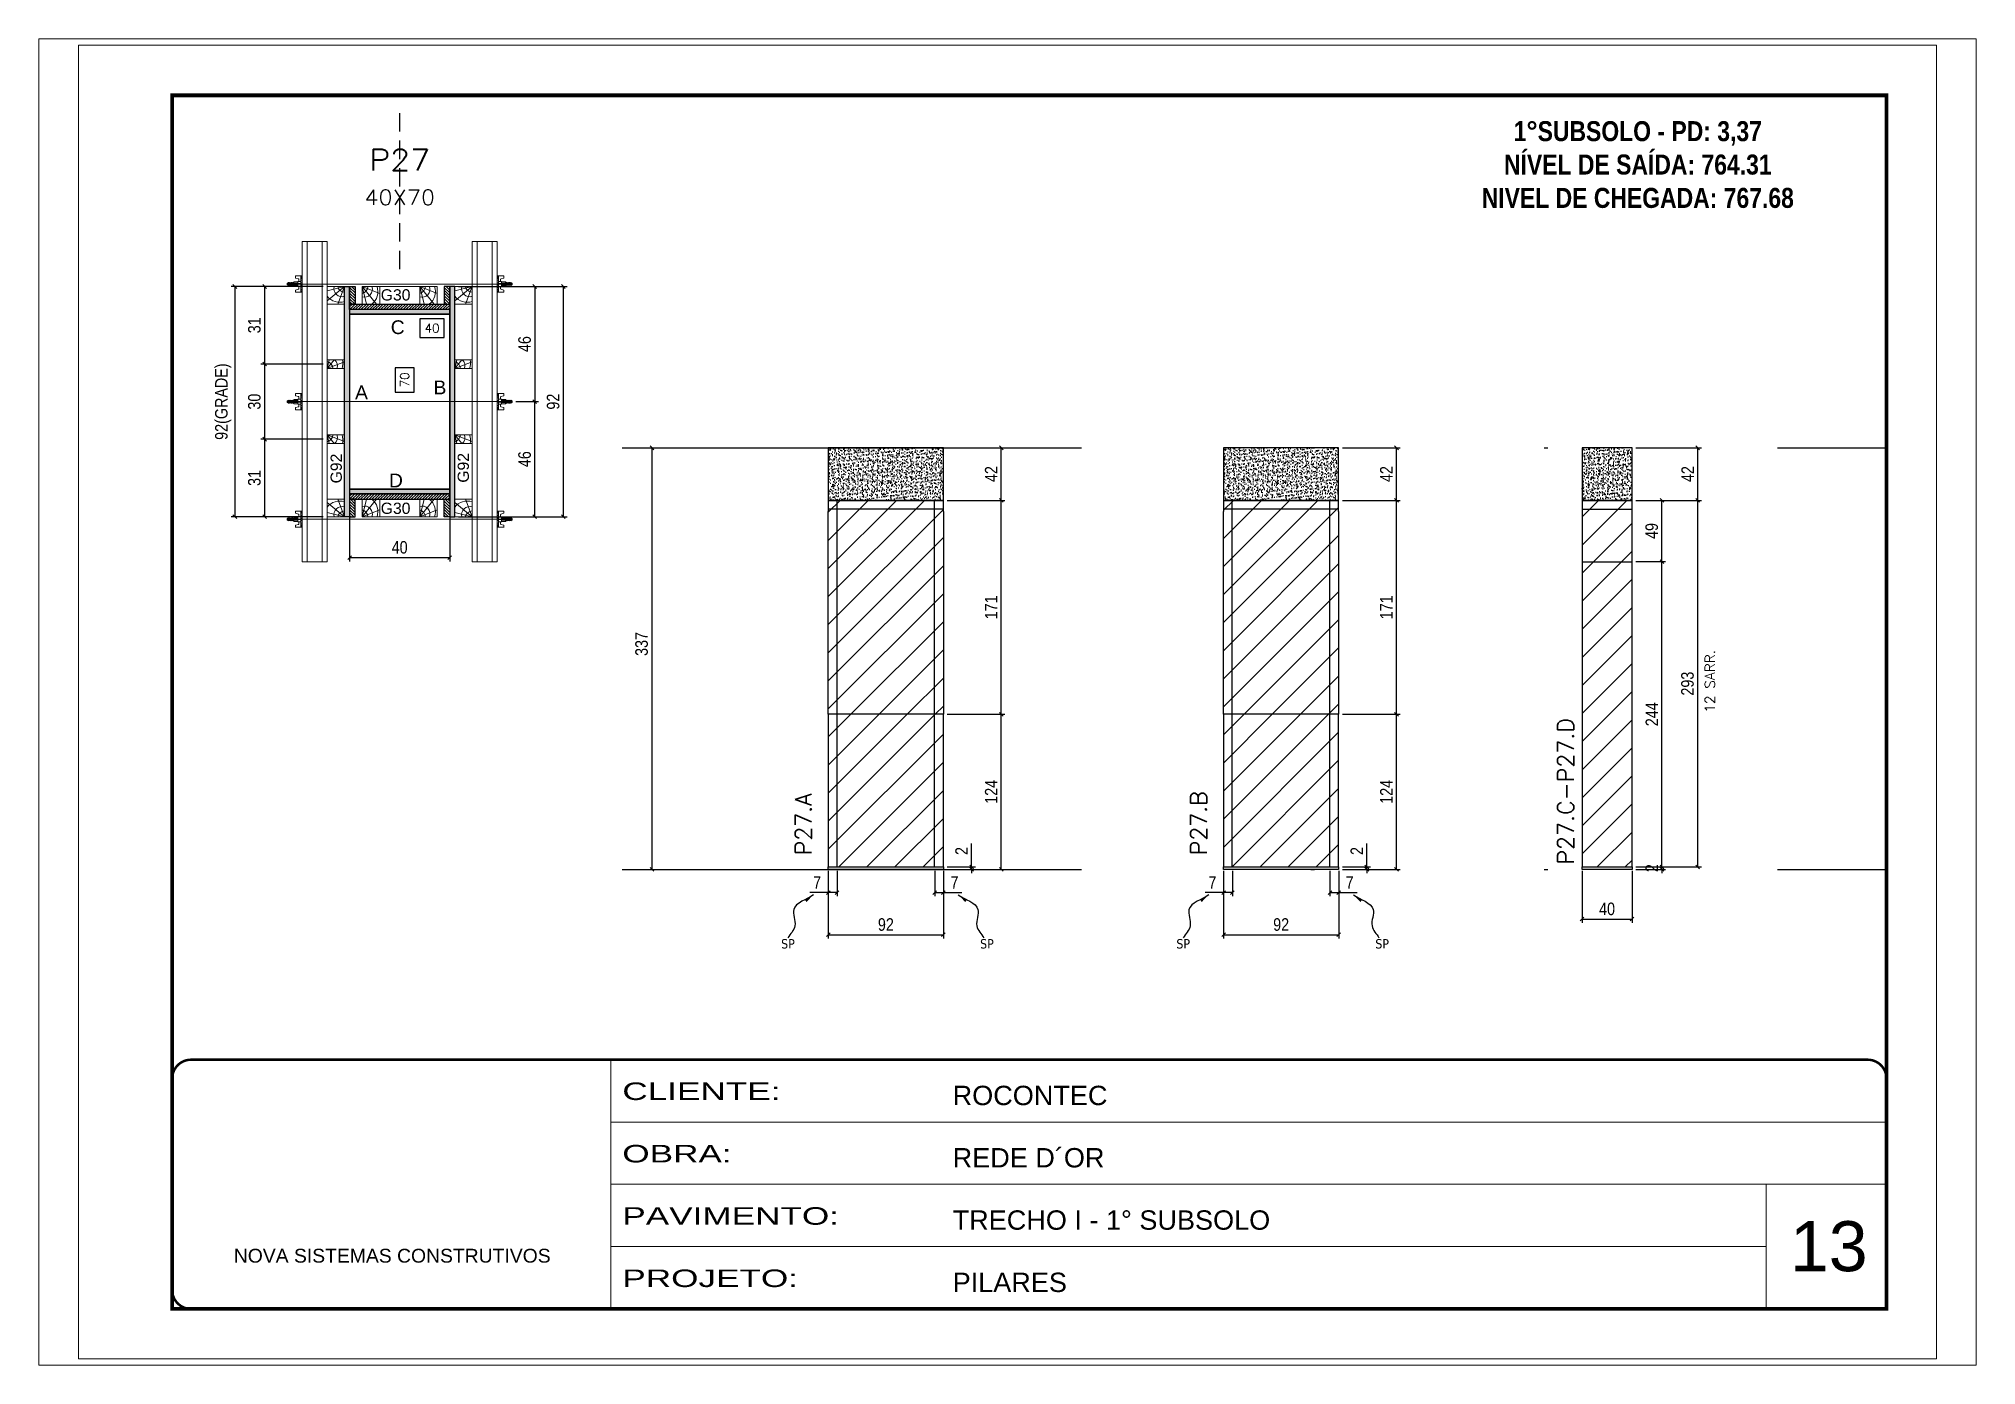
# Paper-space layout '01 (13)' of a CAD drawing. Extents: x -15 to 271, y 0 to 195.
# The model-space entities are those that its viewports show. They can reach past a viewport. Long polylines and large blocks are cut down to what shows.
import ezdxf
from ezdxf.enums import TextEntityAlignment as Align

# ---------------------------------------------------------------- set-up
doc = ezdxf.new("R2010")
doc.units = 0
for name, pattern in [('CONTINUO', [0]), ('DASHED', [0.75, 0.5, -0.25]), ('DIVIDE2', [0.625, 0.25, -0.125, 0, -0.125, 0, -0.125]), ('HIDDEN', [0.375, 0.25, -0.125])]:
    doc.linetypes.add(name, pattern=pattern)
for name, color, linetype, lineweight in [('CARIMBO', 255, 'Continuous', 9), ('Folhas', 255, 'Continuous', 9), ('Hachura', 251, 'Continuous', 9), ('Madeira', 126, 'Continuous', 18), ('Perfil Metálico', 224, 'Continuous', 18), ('SARRAFO DE PRESSAO', 251, 'DASHED', 9), ('Texto Seção', 7, 'Continuous', 15)]:
    doc.layers.add(name, color=color, linetype=linetype, lineweight=lineweight)
for name, color, linetype in [('CHAPA', 1, 'Continuous'), ('COTA', 241, 'Continuous'), ('cotas', 4, 'Continuous'), ('MEIO_PONT', 93, 'Continuous'), ('NOMENCLATURA', 7, 'Continuous'), ('Nível', 160, 'Continuous'), ('Painéis', 200, 'Continuous'), ('SARR_2.2x7', 40, 'Continuous'), ('SARRAFO', 251, 'Continuous'), ('Sarrafo de Pressão', 42, 'HIDDEN'), ('texto', 7, 'Continuous'), ('Texto de Titulo', 7, 'Continuous'), ('Texto Qtd Sarr', 242, 'Continuous'), ('TEXTO_GERAL', 7, 'Continuous')]:
    doc.layers.add(name, color=color, linetype=linetype)
doc.styles.add('ARIAL', font='arial.ttf')
doc.styles.add('COTA TECNICA', font='techl___.ttf', dxfattribs={"height": 10})
doc.styles.add('COTA TECNICA 2X', font='techl___.ttf', dxfattribs={"height": 10})
doc.styles.add('COTA TECNICA-50', font='techl___.ttf', dxfattribs={"height": 10})
doc.styles.add('REGUA-120', font='ROMANS.shx', dxfattribs={"height": 15})
doc.styles.add('ROMANC', font='techb___.ttf', dxfattribs={"height": 2.5})
doc.styles.add('ROMANS', font='romans.shx')
doc.styles.add('SANSSERIF', font='sas_____.pfb')
doc.styles.get("Standard").update_dxf_attribs({"font": 'arial.ttf'})
doc.styles.add('Tecnologia', font='')
doc.styles.get('Tecnologia').set_extended_font_data('Forgotten Futurist')
doc.dimstyles.new('COTA PAINEL-50', dxfattribs={"dimtxt": 10, "dimasz": 3, "dimexe": 3, "dimexo": 3, "dimgap": 3, "dimtad": 1, "dimdec": 1, "dimzin": 12, "dimdsep": 46, "dimtxsty": 'COTA TECNICA-50', "dimblk1": 'OBLIQUE', "dimblk2": 'OBLIQUE', "dimsah": 1, "dimcen": 0.9, "dimclrd": 4, "dimclre": 4, "dimclrt": 240, "dimadec": 1, "dimazin": 3, "dimtfac": 1, "dimtdec": 1, "dimtmove": 0, "dimatfit": 3, "dimfxl": 1, "dimtolj": 1, "dimtzin": 12, "dimarcsym": 0})
doc.dimstyles.new('PAINEL', dxfattribs={"dimtxt": 10, "dimasz": 3, "dimexe": 3, "dimexo": 3, "dimgap": 3, "dimtad": 1, "dimdec": 1, "dimzin": 12, "dimdsep": 46, "dimtxsty": 'COTA TECNICA', "dimblk1": 'OBLIQUE', "dimblk2": 'OBLIQUE', "dimsah": 1, "dimcen": 0.9, "dimclrd": 4, "dimclre": 4, "dimclrt": 240, "dimadec": 1, "dimazin": 3, "dimtfac": 1, "dimtdec": 1, "dimtmove": 0, "dimatfit": 3, "dimfxl": 1, "dimtolj": 1, "dimtzin": 12, "dimarcsym": 0})
doc.dimstyles.new('SECAO PILAR', dxfattribs={"dimtxt": 10, "dimasz": 3, "dimexe": 3, "dimexo": 3, "dimgap": 3, "dimtad": 1, "dimdec": 1, "dimlfac": 0.5, "dimzin": 12, "dimdsep": 46, "dimtxsty": 'COTA TECNICA 2X', "dimblk1": 'OBLIQUE', "dimblk2": 'OBLIQUE', "dimsah": 1, "dimcen": 0.9, "dimclrd": 256, "dimclre": 256, "dimclrt": 256, "dimadec": 1, "dimazin": 3, "dimtfac": 1, "dimtdec": 1, "dimtmove": 0, "dimatfit": 3, "dimfxl": 1, "dimtolj": 1, "dimtzin": 12, "dimarcsym": 0})
doc.dimstyles.new('SECÇÃO 2', dxfattribs={"dimtxt": 7, "dimasz": 6, "dimexe": 0.18, "dimexo": 2, "dimgap": -4, "dimtad": 3, "dimdec": 1, "dimlfac": 0.5, "dimzin": 12, "dimdsep": 46, "dimtxsty": 'ROMANS', "dimblk": 'ARCHTICK', "dimcen": 0.09, "dimse1": 1, "dimse2": 1, "dimsd1": 1, "dimsd2": 1, "dimclrd": 180, "dimclre": 5, "dimclrt": 1, "dimadec": 0, "dimazin": 3, "dimtfac": 1, "dimtdec": 1, "dimtofl": 0, "dimtmove": 0, "dimatfit": 3, "dimldrblk": 'ARCHTICK', "dimfxl": 1, "dimtolj": 1, "dimtzin": 0, "dimarcsym": 0})
doc.dimstyles.get("Standard").update_dxf_attribs({"dimtxt": 0.18, "dimasz": 0.18, "dimexe": 0.18, "dimexo": 0.0625, "dimgap": 0.09, "dimtad": 0, "dimtih": 1, "dimtoh": 1, "dimdec": 4, "dimzin": 0, "dimdsep": 46, "dimtxsty": 'Standard', "dimcen": 0.09, "dimadec": 0, "dimazin": 0, "dimtfac": 1, "dimtdec": 4, "dimtofl": 0, "dimtmove": 0, "dimatfit": 3, "dimfxl": 1, "dimtolj": 1, "dimtzin": 0, "dimarcsym": 0})
pattern_1 = [(45, (-126071.967, -22713.47), (-11.2253202, 11.2253202), [])]

psp = doc.layouts.new('01 (13)')

msp = doc.modelspace()

# ---------------------------------------------------------------- texts
at = {"layer": 'CARIMBO', "style": 'ARIAL'}
msp.add_text('13', height=40, dxfattribs=at).set_placement((4316.89, 8101.15))
at = {"layer": 'NOMENCLATURA', "color": 2, "insert": (4195.36, 9047.07), "char_height": 16, "attachment_point": 2, "style": 'ROMANC'}
msp.add_mtext_dynamic_manual_height_columns('\\P1°SUBSOLO - PD: 3,37\\PNÍVEL DE SAÍDA: 764.31\\PNIVEL DE CHEGADA: 767.68', width=300.2766, gutter_width=1, heights=[0], dxfattribs=at)
at = {"layer": 'texto', "color": 0, "char_height": 7.5, "attachment_point": 5}
for insert in [(3516.15, 8362.8), (3675.17, 8362.8), (3832.02, 8362.8), (3991.04, 8362.8)]:
    msp.add_mtext('{\\fTahoma|b0|i0|c0|p34;\\C4;SP}', dxfattribs=dict(at, insert=insert))
at = {"layer": 'Texto Seção', "linetype": 'Continuous', "style": 'ROMANS'}
msp.add_text('12 SARR.', height=8, rotation=90, dxfattribs=at).set_placement((4256.98, 8547.57))
at = {"layer": 'Texto Seção', "char_height": 13, "width": 285.3299, "attachment_point": 7, "rotation": 90, "style": 'REGUA-120'}
for s, insert in [('P27.C-P27.D', (4144.16, 8426.22)), ('P27.A', (3534.92, 8433.54)), ('P27.B', (3850.79, 8433.54))]:
    msp.add_mtext(s, dxfattribs=dict(at, insert=insert))
at = {"layer": 'TEXTO_GERAL', "style": 'ARIAL'}
for s, p in [('C', (3204.24, 8855.69)), ('B', (3238, 8807.55)), ('A', (3175.29, 8803.63)), ('D', (3202.83, 8733.19))]:
    msp.add_text(s, height=11, dxfattribs=at).set_placement(p, align=Align.MIDDLE_CENTER)
at = {"layer": 'TEXTO_GERAL', "color": 0, "linetype": 'Continuous', "style": 'SANSSERIF'}
for p in [(3155.1, 8730.85), (3256.66, 8731.4)]:
    msp.add_text('G92', height=9, rotation=90, dxfattribs=at).set_placement(p, align=Align.MIDDLE_LEFT)
at = {"layer": 'TEXTO_GERAL', "color": 0, "linetype": 'Continuous', "char_height": 9, "width": 285.3299, "style": 'SANSSERIF'}
for insert, attachment_point in [((3190.68, 8886.04), 1), ((3190.68, 8706.33), 7)]:
    msp.add_mtext('G30', dxfattribs=dict(at, insert=insert, attachment_point=attachment_point))

# ---------------------------------------------------------------- blocks, each defined once
blk = doc.blocks.new('9999999999')
at = {"color": 30, "linetype": 'CONTINUO'}
for p, q in [((98564.6, 34230.2), (98564.6, 34429.4)), ((98564.6, 34379.6), (99584, 34379.6)), ((98564.6, 34329.8), (99488, 34329.8)), ((99584, 34329.8), (99488, 34329.8)), ((99488, 34329.8), (99488, 34230.2)), ((98564.6, 34280), (99488, 34280))]:
    blk.add_line(p, q, dxfattribs=at)
at = {"color": 30, "linetype": 'CONTINUO', "const_width": 2}
blk.add_lwpolyline([(99584, 34230.2), (99584, 34414.4, 0.414214), (99569, 34429.4), (98229, 34429.4, 0.414214), (98214, 34414.4), (98214, 34245.2, 0.414214), (98229, 34230.2), (99584, 34230.2)], format="xyb", dxfattribs=at)
at = {"layer": 'Folhas'}
blk.add_lwpolyline([(98139, 34190.2), (99624, 34190.2), (99624, 35240.2), (98139, 35240.2)], close=True, dxfattribs=at)
at = {"layer": 'Folhas', "color": 30, "const_width": 3}
blk.add_lwpolyline([(98214, 34230.2), (99584, 34230.2), (99584, 35200.2), (98214, 35200.2)], close=True, dxfattribs=at)
at = {"color": 7, "linetype": 'Continuous', "ltscale": 5, "style": 'ARIAL'}
for s, height, p in [('ROCONTEC', 15.48, (98837.7, 34393.1)), ('REDE D´OR', 15.48, (98837.7, 34343.3)), ('TRECHO I - 1° SUBSOLO', 15.483, (98837.7, 34293.5)), ('NOVA SISTEMAS CONSTRUTIVOS', 11.059, (98263.2, 34267.2)), ('PILARES', 15.48, (98837.7, 34243.7))]:
    blk.add_text(s, height=height, dxfattribs=at).set_placement(p)
at = {"layer": 'Folhas', "color": 7, "style": 'Tecnologia', "width": 1.5}
for s, p in [('CLIENTE:', (98573.7, 34397.2)), ('OBRA:', (98573.7, 34347.3)), ('PAVIMENTO:', (98573.7, 34297.5)), ('PROJETO:', (98573.7, 34247.7))]:
    blk.add_text(s, height=14, dxfattribs=at).set_placement(p)
blk = doc.blocks.new('titulo1')
at = {"layer": 'Defpoints', "color": 252, "linetype": 'HIDDEN', "ltscale": 2}
blk.add_line((0, 0), (0, 125), dxfattribs=at)
at = {"layer": 'Defpoints', "style": 'ROMANS', "oblique": 15}
blk.add_attdef('FOLHA', text='', height=10, dxfattribs=at).set_placement((0, 15.6), align=Align.MIDDLE_CENTER)
at = {"layer": 'Texto Qtd Sarr', "color": 3, "style": 'ROMANS', "oblique": 15}
for tag, height, p in [('TITULO', 17, (0, 71.4)), ('SEÇÃO', 12, (0, 41.5))]:
    blk.add_attdef(tag, text='', height=height, dxfattribs=at).set_placement(p, align=Align.MIDDLE_CENTER)
blk = doc.blocks.new('_Oblique')
at = {"color": 0, "linetype": 'ByBlock', "lineweight": -2}
blk.add_line((-0.5, -0.5), (0.5, 0.5), dxfattribs=at)
blk = doc.blocks.new('*D2261')
at = {"layer": 'cotas', "color": 4, "linetype": 'ByBlock', "lineweight": -2, "transparency": 16777216}
for p, q in [((3386.7, 8759.3), (3410.4, 8759.3)), ((3407.4, 8759.3), (3407.4, 8422.3)), ((3386.7, 8422.3), (3410.4, 8422.3))]:
    blk.add_line(p, q, dxfattribs=at)
at = {"layer": 'Defpoints', "color": 0, "linetype": 'ByBlock', "transparency": 16777216}
for p in [(3383.7, 8759.3), (3383.7, 8422.3), (3407.4, 8422.3)]:
    blk.add_point(p, dxfattribs=at)
at = {"layer": 'cotas', "color": 4, "linetype": 'ByBlock', "lineweight": -2, "transparency": 16777216, "xscale": 3, "yscale": 3, "zscale": 3}
for p, rotation in [((3407.4, 8759.3), 90), ((3407.4, 8422.3), 270)]:
    blk.add_blockref('_Oblique', p, dxfattribs=dict(at, rotation=rotation))
at = {"layer": 'cotas', "color": 240, "linetype": 'ByBlock', "transparency": 16777216, "insert": (3399.2, 8602.5), "char_height": 10, "attachment_point": 5, "rotation": 90, "style": 'COTA TECNICA'}
blk.add_mtext('\\A1;337', dxfattribs=at)
blk = doc.blocks.new('*D1867')
at = {"layer": 'COTA', "color": 4, "lineweight": -2, "transparency": 16777216}
for p, q in [((3548.4, 8421.3), (3548.4, 8367.1)), ((3640.4, 8421.3), (3640.4, 8367.1)), ((3548.4, 8370.1), (3640.4, 8370.1))]:
    blk.add_line(p, q, dxfattribs=at)
at = {"layer": 'Defpoints', "color": 0, "transparency": 16777216}
for p in [(3548.4, 8424.3), (3640.4, 8424.3), (3640.4, 8370.1)]:
    blk.add_point(p, dxfattribs=at)
at = {"layer": 'COTA', "color": 4, "lineweight": -2, "transparency": 16777216, "xscale": 3, "yscale": 3, "zscale": 3, "rotation": 180}
blk.add_blockref('_Oblique', (3548.4, 8370.1), dxfattribs=at)
at = {"layer": 'COTA', "color": 4, "lineweight": -2, "transparency": 16777216, "xscale": 3, "yscale": 3, "zscale": 3}
blk.add_blockref('_Oblique', (3640.4, 8370.1), dxfattribs=at)
at = {"layer": 'COTA', "color": 240, "transparency": 16777216, "insert": (3594.4, 8378.2), "char_height": 10, "attachment_point": 5, "style": 'COTA TECNICA'}
blk.add_mtext('\\A1;92', dxfattribs=at)
blk = doc.blocks.new('*D1868')
at = {"layer": 'COTA', "color": 4, "lineweight": -2, "transparency": 16777216}
for p, q in [((3643.4, 8759.3), (3689.6, 8759.3)), ((3686.6, 8717.3), (3686.6, 8759.3)), ((3643.4, 8717.3), (3689.6, 8717.3))]:
    blk.add_line(p, q, dxfattribs=at)
at = {"layer": 'Defpoints', "color": 0, "transparency": 16777216}
for p in [(3640.4, 8759.3), (3686.6, 8759.3), (3640.4, 8717.3)]:
    blk.add_point(p, dxfattribs=at)
at = {"layer": 'COTA', "color": 4, "lineweight": -2, "transparency": 16777216, "xscale": 3, "yscale": 3, "zscale": 3}
for p, rotation in [((3686.6, 8759.3), 90), ((3686.6, 8717.3), 270)]:
    blk.add_blockref('_Oblique', p, dxfattribs=dict(at, rotation=rotation))
at = {"layer": 'COTA', "color": 240, "transparency": 16777216, "insert": (3678.6, 8738.3), "char_height": 10, "attachment_point": 5, "rotation": 90, "style": 'COTA TECNICA'}
blk.add_mtext('\\A1;42', dxfattribs=at)
blk = doc.blocks.new('*D1869')
at = {"layer": 'COTA', "color": 4, "lineweight": -2, "transparency": 16777216}
for p, q in [((3643.4, 8546.3), (3689.6, 8546.3)), ((3686.6, 8422.3), (3686.6, 8546.3)), ((3643.4, 8422.3), (3689.6, 8422.3))]:
    blk.add_line(p, q, dxfattribs=at)
at = {"layer": 'Defpoints', "color": 0, "transparency": 16777216}
for p in [(3640.4, 8546.3), (3686.6, 8546.3), (3640.4, 8422.3)]:
    blk.add_point(p, dxfattribs=at)
at = {"layer": 'COTA', "color": 4, "lineweight": -2, "transparency": 16777216, "xscale": 3, "yscale": 3, "zscale": 3}
for p, rotation in [((3686.6, 8546.3), 90), ((3686.6, 8422.3), 270)]:
    blk.add_blockref('_Oblique', p, dxfattribs=dict(at, rotation=rotation))
at = {"layer": 'COTA', "color": 240, "transparency": 16777216, "insert": (3678.6, 8484.3), "char_height": 10, "attachment_point": 5, "rotation": 90, "style": 'COTA TECNICA-50'}
blk.add_mtext('\\A1;124', dxfattribs=at)
blk = doc.blocks.new('*D1870')
at = {"layer": 'COTA', "color": 4, "lineweight": -2, "transparency": 16777216}
for p, q in [((3662.9, 8424.3), (3662.9, 8443.1)), ((3643.4, 8424.3), (3665.9, 8424.3)), ((3662.9, 8422.3), (3662.9, 8424.3)), ((3643.4, 8422.3), (3665.9, 8422.3)), ((3662.9, 8422.3), (3662.9, 8419.3))]:
    blk.add_line(p, q, dxfattribs=at)
at = {"layer": 'Defpoints', "color": 0, "transparency": 16777216}
for p in [(3640.4, 8424.3), (3640.4, 8422.3), (3662.9, 8422.3)]:
    blk.add_point(p, dxfattribs=at)
at = {"layer": 'COTA', "color": 4, "lineweight": -2, "transparency": 16777216, "xscale": 3, "yscale": 3, "zscale": 3}
for p, rotation in [((3662.9, 8424.3), 270), ((3662.9, 8422.3), 90)]:
    blk.add_blockref('_Oblique', p, dxfattribs=dict(at, rotation=rotation))
at = {"layer": 'COTA', "color": 240, "transparency": 16777216, "insert": (3654.9, 8437), "char_height": 10, "attachment_point": 5, "rotation": 90, "style": 'COTA TECNICA-50'}
blk.add_mtext('\\A1;2', dxfattribs=at)
blk = doc.blocks.new('*D1871')
at = {"layer": 'COTA', "color": 4, "lineweight": -2, "transparency": 16777216}
for p, q in [((3548.4, 8419.3), (3548.4, 8400.8)), ((3555.4, 8421.3), (3555.4, 8400.8)), ((3548.4, 8403.8), (3533.7, 8403.8)), ((3555.4, 8403.8), (3548.4, 8403.8))]:
    blk.add_line(p, q, dxfattribs=at)
at = {"layer": 'Defpoints', "color": 0, "transparency": 16777216}
for p in [(3555.4, 8424.3), (3548.4, 8422.3), (3548.4, 8403.8)]:
    blk.add_point(p, dxfattribs=at)
at = {"layer": 'COTA', "color": 4, "lineweight": -2, "transparency": 16777216, "xscale": 3, "yscale": 3, "zscale": 3, "rotation": 180}
blk.add_blockref('_Oblique', (3548.4, 8403.8), dxfattribs=at)
at = {"layer": 'COTA', "color": 4, "lineweight": -2, "transparency": 16777216, "xscale": 3, "yscale": 3, "zscale": 3}
blk.add_blockref('_Oblique', (3555.4, 8403.8), dxfattribs=at)
at = {"layer": 'COTA', "color": 240, "transparency": 16777216, "insert": (3539.5, 8411.9), "char_height": 10, "attachment_point": 5, "style": 'COTA TECNICA-50'}
blk.add_mtext('\\A1;7', dxfattribs=at)
blk = doc.blocks.new('*D1872')
at = {"layer": 'COTA', "color": 4, "lineweight": -2, "transparency": 16777216}
for p, q in [((3633.4, 8421.3), (3633.4, 8400.8)), ((3640.4, 8419.3), (3640.4, 8400.8)), ((3633.4, 8403.8), (3640.4, 8403.8)), ((3640.4, 8403.8), (3655.1, 8403.8))]:
    blk.add_line(p, q, dxfattribs=at)
at = {"layer": 'Defpoints', "color": 0, "transparency": 16777216}
for p in [(3633.4, 8424.3), (3640.4, 8422.3), (3640.4, 8403.8)]:
    blk.add_point(p, dxfattribs=at)
at = {"layer": 'COTA', "color": 4, "lineweight": -2, "transparency": 16777216, "xscale": 3, "yscale": 3, "zscale": 3, "rotation": 180}
blk.add_blockref('_Oblique', (3633.4, 8403.8), dxfattribs=at)
at = {"layer": 'COTA', "color": 4, "lineweight": -2, "transparency": 16777216, "xscale": 3, "yscale": 3, "zscale": 3}
blk.add_blockref('_Oblique', (3640.4, 8403.8), dxfattribs=at)
at = {"layer": 'COTA', "color": 240, "transparency": 16777216, "insert": (3649.3, 8411.9), "char_height": 10, "attachment_point": 5, "style": 'COTA TECNICA-50'}
blk.add_mtext('\\A1;7', dxfattribs=at)
blk = doc.blocks.new('*D1873')
at = {"layer": 'COTA', "color": 4, "lineweight": -2, "transparency": 16777216}
for p, q in [((4193.8, 8717.3), (4246.3, 8717.3)), ((4243.3, 8424.3), (4243.3, 8717.3)), ((4193.8, 8424.3), (4246.3, 8424.3))]:
    blk.add_line(p, q, dxfattribs=at)
at = {"layer": 'Defpoints', "color": 0, "transparency": 16777216}
for p in [(4190.8, 8717.3), (4243.3, 8717.3), (4190.8, 8424.3)]:
    blk.add_point(p, dxfattribs=at)
at = {"layer": 'COTA', "color": 4, "lineweight": -2, "transparency": 16777216, "xscale": 3, "yscale": 3, "zscale": 3}
for p, rotation in [((4243.3, 8717.3), 90), ((4243.3, 8424.3), 270)]:
    blk.add_blockref('_Oblique', p, dxfattribs=dict(at, rotation=rotation))
at = {"layer": 'COTA', "color": 240, "transparency": 16777216, "insert": (4235.1, 8570.8), "char_height": 10, "attachment_point": 5, "rotation": 90, "style": 'COTA TECNICA'}
blk.add_mtext('\\A1;293', dxfattribs=at)
blk = doc.blocks.new('*D1874')
at = {"layer": 'COTA', "color": 4, "lineweight": -2, "transparency": 16777216}
for p, q in [((4193.8, 8759.3), (4246.3, 8759.3)), ((4243.3, 8717.3), (4243.3, 8759.3)), ((4193.8, 8717.3), (4246.3, 8717.3))]:
    blk.add_line(p, q, dxfattribs=at)
at = {"layer": 'Defpoints', "color": 0, "transparency": 16777216}
for p in [(4190.8, 8759.3), (4243.3, 8759.3), (4190.8, 8717.3)]:
    blk.add_point(p, dxfattribs=at)
at = {"layer": 'COTA', "color": 4, "lineweight": -2, "transparency": 16777216, "xscale": 3, "yscale": 3, "zscale": 3}
for p, rotation in [((4243.3, 8759.3), 90), ((4243.3, 8717.3), 270)]:
    blk.add_blockref('_Oblique', p, dxfattribs=dict(at, rotation=rotation))
at = {"layer": 'COTA', "color": 240, "transparency": 16777216, "insert": (4235.2, 8738.3), "char_height": 10, "attachment_point": 5, "rotation": 90, "style": 'COTA TECNICA'}
blk.add_mtext('\\A1;42', dxfattribs=at)
blk = doc.blocks.new('*D1875')
at = {"layer": 'COTA', "color": 4, "lineweight": -2, "transparency": 16777216}
for p, q in [((4150.8, 8421.3), (4150.8, 8379.6)), ((4190.8, 8421.3), (4190.8, 8379.6)), ((4150.8, 8382.6), (4190.8, 8382.6))]:
    blk.add_line(p, q, dxfattribs=at)
at = {"layer": 'Defpoints', "color": 0, "transparency": 16777216}
for p in [(4150.8, 8424.3), (4190.8, 8424.3), (4190.8, 8382.6)]:
    blk.add_point(p, dxfattribs=at)
at = {"layer": 'COTA', "color": 4, "lineweight": -2, "transparency": 16777216, "xscale": 3, "yscale": 3, "zscale": 3, "rotation": 180}
blk.add_blockref('_Oblique', (4150.8, 8382.6), dxfattribs=at)
at = {"layer": 'COTA', "color": 4, "lineweight": -2, "transparency": 16777216, "xscale": 3, "yscale": 3, "zscale": 3}
blk.add_blockref('_Oblique', (4190.8, 8382.6), dxfattribs=at)
at = {"layer": 'COTA', "color": 240, "transparency": 16777216, "insert": (4170.8, 8390.7), "char_height": 10, "attachment_point": 5, "style": 'COTA TECNICA'}
blk.add_mtext('\\A1;40', dxfattribs=at)
blk = doc.blocks.new('*D1876')
at = {"layer": 'COTA', "color": 4, "lineweight": -2, "transparency": 16777216}
for p, q in [((4193.8, 8424.3), (4217.6, 8424.3)), ((4214.6, 8424.3), (4214.6, 8427.3)), ((4214.6, 8422.3), (4214.6, 8424.3)), ((4193.8, 8422.3), (4217.6, 8422.3)), ((4214.6, 8422.3), (4214.6, 8419.3))]:
    blk.add_line(p, q, dxfattribs=at)
at = {"layer": 'Defpoints', "color": 0, "transparency": 16777216}
for p in [(4190.8, 8424.3), (4214.6, 8424.3), (4190.8, 8422.3)]:
    blk.add_point(p, dxfattribs=at)
at = {"layer": 'COTA', "color": 4, "lineweight": -2, "transparency": 16777216, "xscale": 3, "yscale": 3, "zscale": 3}
for p, rotation in [((4214.6, 8424.3), 270), ((4214.6, 8422.3), 90)]:
    blk.add_blockref('_Oblique', p, dxfattribs=dict(at, rotation=rotation))
at = {"layer": 'COTA', "color": 240, "transparency": 16777216, "insert": (4206.6, 8423.3), "char_height": 10, "attachment_point": 5, "rotation": 90, "style": 'COTA TECNICA-50'}
blk.add_mtext('\\A1;2', dxfattribs=at)
blk = doc.blocks.new('*D1877')
at = {"layer": 'COTA', "color": 180, "lineweight": -2, "transparency": 16777216}
for p, q in [((3217.3, 8823.2), (3202.3, 8823.2)), ((3202.3, 8823.2), (3202.3, 8803.9)), ((3217.3, 8803.9), (3217.3, 8823.2)), ((3202.3, 8803.9), (3217.3, 8803.9))]:
    blk.add_line(p, q, dxfattribs=at)
at = {"layer": 'Defpoints', "color": 0, "transparency": 16777216}
for p in [(3165.8, 8866.2), (3165.8, 8726.2), (3221.3, 8726.2)]:
    blk.add_point(p, dxfattribs=at)
at = {"layer": 'COTA', "color": 1, "transparency": 16777216, "insert": (3209.8, 8813.6), "char_height": 7, "attachment_point": 5, "rotation": 90, "style": 'ROMANS'}
blk.add_mtext('\\A1;70', dxfattribs=at)
blk = doc.blocks.new('_ArchTick')
at = {"color": 0, "linetype": 'ByBlock', "const_width": 0.15}
blk.add_lwpolyline([(-0.5, -0.5), (0.5, 0.5)], dxfattribs=at)
blk = doc.blocks.new('*D1878')
at = {"layer": 'COTA', "lineweight": -2, "transparency": 16777216}
for p, q in [((3252.8, 8888.2), (3339.6, 8888.2)), ((3336.6, 8888.2), (3336.6, 8704.2)), ((3252.8, 8704.2), (3339.6, 8704.2))]:
    blk.add_line(p, q, dxfattribs=at)
at = {"layer": 'Defpoints', "color": 0, "transparency": 16777216}
for p in [(3249.8, 8888.2), (3249.8, 8704.2), (3336.6, 8704.2)]:
    blk.add_point(p, dxfattribs=at)
at = {"layer": 'COTA', "lineweight": -2, "transparency": 16777216, "xscale": 3, "yscale": 3, "zscale": 3}
for p, rotation in [((3336.6, 8888.2), 90), ((3336.6, 8704.2), 270)]:
    blk.add_blockref('_Oblique', p, dxfattribs=dict(at, rotation=rotation))
at = {"layer": 'COTA', "transparency": 16777216, "insert": (3328.5, 8796.2), "char_height": 10, "attachment_point": 5, "rotation": 90, "style": 'COTA TECNICA 2X'}
blk.add_mtext('\\A1;92', dxfattribs=at)
blk = doc.blocks.new('*D1879')
at = {"layer": 'COTA', "lineweight": -2, "transparency": 16777216}
for p, q in [((3286.8, 8888.2), (3316.8, 8888.2)), ((3313.8, 8888.2), (3313.8, 8796.2)), ((3298.6, 8796.2), (3316.8, 8796.2))]:
    blk.add_line(p, q, dxfattribs=at)
at = {"layer": 'Defpoints', "color": 0, "transparency": 16777216}
for p in [(3283.8, 8888.2), (3295.6, 8796.2), (3313.8, 8796.2)]:
    blk.add_point(p, dxfattribs=at)
at = {"layer": 'COTA', "lineweight": -2, "transparency": 16777216, "xscale": 3, "yscale": 3, "zscale": 3}
for p, rotation in [((3313.8, 8888.2), 90), ((3313.8, 8796.2), 270)]:
    blk.add_blockref('_Oblique', p, dxfattribs=dict(at, rotation=rotation))
at = {"layer": 'COTA', "transparency": 16777216, "insert": (3305.7, 8842.2), "char_height": 10, "attachment_point": 5, "rotation": 90, "style": 'COTA TECNICA 2X'}
blk.add_mtext('\\A1;46', dxfattribs=at)
blk = doc.blocks.new('*D1880')
at = {"layer": 'COTA', "lineweight": -2, "transparency": 16777216}
for p, q in [((3298.6, 8796.2), (3316.8, 8796.2)), ((3313.8, 8704.2), (3313.8, 8796.2)), ((3286.8, 8704.2), (3316.8, 8704.2))]:
    blk.add_line(p, q, dxfattribs=at)
at = {"layer": 'Defpoints', "color": 0, "transparency": 16777216}
for p in [(3295.6, 8796.2), (3313.8, 8796.2), (3283.8, 8704.2)]:
    blk.add_point(p, dxfattribs=at)
at = {"layer": 'COTA', "lineweight": -2, "transparency": 16777216, "xscale": 3, "yscale": 3, "zscale": 3}
for p, rotation in [((3313.8, 8796.2), 90), ((3313.8, 8704.2), 270)]:
    blk.add_blockref('_Oblique', p, dxfattribs=dict(at, rotation=rotation))
at = {"layer": 'COTA', "transparency": 16777216, "insert": (3305.7, 8750.2), "char_height": 10, "attachment_point": 5, "rotation": 90, "style": 'COTA TECNICA 2X'}
blk.add_mtext('\\A1;46', dxfattribs=at)
blk = doc.blocks.new('*D1881')
at = {"layer": 'COTA', "color": 180, "lineweight": -2, "transparency": 16777216}
for p, q in [((3241.3, 8862.4), (3222, 8862.4)), ((3222, 8862.4), (3222, 8847.4)), ((3241.3, 8847.4), (3241.3, 8862.4)), ((3222, 8847.4), (3241.3, 8847.4))]:
    blk.add_line(p, q, dxfattribs=at)
at = {"layer": 'Defpoints', "color": 0, "transparency": 16777216}
for p in [(3165.8, 8866.2), (3245.8, 8866.2), (3245.8, 8843.4)]:
    blk.add_point(p, dxfattribs=at)
at = {"layer": 'COTA', "color": 1, "transparency": 16777216, "insert": (3231.7, 8854.9), "char_height": 7, "attachment_point": 5, "style": 'ROMANS'}
blk.add_mtext('\\A1;40', dxfattribs=at)
blk = doc.blocks.new('PONTALETE')
at = {"layer": 'Madeira'}
for q in [(2.71, 7), (7, 5.76), (7, 1.74)]:
    blk.add_line((0, 0), q, dxfattribs=at)
blk.add_lwpolyline([(0, 0), (7, 0), (7, 7), (0, 7)], close=True, dxfattribs=at)
for centre, radius, start, end in [((2.04, 0.06), 6.23, 37.28179, 109.09128), ((1.09, 0.9), 3.19, 343.60304, 109.98471), ((-0.21, -0.78), 3.09, 14.63219, 86.0383)]:
    blk.add_arc(centre, radius, start, end, dxfattribs=at)
blk = doc.blocks.new('*D1882')
at = {"layer": 'COTA', "lineweight": -2, "transparency": 16777216}
for p, q in [((3144.8, 8888.2), (3071.1, 8888.2)), ((3074.1, 8888.2), (3074.1, 8704.2)), ((3144.8, 8704.2), (3071.1, 8704.2))]:
    blk.add_line(p, q, dxfattribs=at)
at = {"layer": 'Defpoints', "color": 0, "transparency": 16777216}
for p in [(3147.8, 8888.2), (3074.1, 8704.2), (3147.8, 8704.2)]:
    blk.add_point(p, dxfattribs=at)
at = {"layer": 'COTA', "lineweight": -2, "transparency": 16777216, "xscale": 3, "yscale": 3, "zscale": 3}
for p, rotation in [((3074.1, 8888.2), 90), ((3074.1, 8704.2), 270)]:
    blk.add_blockref('_Oblique', p, dxfattribs=dict(at, rotation=rotation))
at = {"layer": 'COTA', "transparency": 16777216, "insert": (3064.8, 8796.2), "char_height": 10, "attachment_point": 5, "rotation": 90, "style": 'COTA TECNICA 2X'}
blk.add_mtext('\\A1;92(GRADE)', dxfattribs=at)
blk = doc.blocks.new('MEIO PONTALETE')
at = {"layer": 'Madeira'}
for q in [(2.71, 7), (3.5, 2.88), (3.5, 0.87)]:
    blk.add_line((0, 0), q, dxfattribs=at)
blk.add_lwpolyline([(0, 0), (3.5, 0), (3.5, 7), (0, 7)], close=True, dxfattribs=at)
for centre, radius, start, end in [((2.04, 0.06), 6.23, 76.44987, 109.09128), ((1.09, 0.9), 3.19, 40.90626, 109.98471), ((-0.21, -0.78), 3.09, 14.63219, 86.0383)]:
    blk.add_arc(centre, radius, start, end, dxfattribs=at)
blk = doc.blocks.new('*D1883')
at = {"layer": 'COTA', "lineweight": -2, "transparency": 16777216}
for p, q in [((3144.8, 8766.2), (3094.9, 8766.2)), ((3097.9, 8766.2), (3097.9, 8704.2)), ((3144.8, 8704.2), (3094.9, 8704.2))]:
    blk.add_line(p, q, dxfattribs=at)
at = {"layer": 'Defpoints', "color": 0, "transparency": 16777216}
for p in [(3147.8, 8766.2), (3097.9, 8704.2), (3147.8, 8704.2)]:
    blk.add_point(p, dxfattribs=at)
at = {"layer": 'COTA', "lineweight": -2, "transparency": 16777216, "xscale": 3, "yscale": 3, "zscale": 3}
for p, rotation in [((3097.9, 8766.2), 90), ((3097.9, 8704.2), 270)]:
    blk.add_blockref('_Oblique', p, dxfattribs=dict(at, rotation=rotation))
at = {"layer": 'COTA', "transparency": 16777216, "insert": (3089.7, 8735.2), "char_height": 10, "attachment_point": 5, "rotation": 90, "style": 'COTA TECNICA 2X'}
blk.add_mtext('\\A1;31', dxfattribs=at)
blk = doc.blocks.new('C')
at = {"layer": 'Hachura', "color": 0}
for p, q in [((0, 3.22), (0, -3.22)), ((0.45, 3.22), (0, 3.22)), ((0.46, 3.16), (0, 3.16)), ((0.46, 3.05), (0, 3.05)), ((0.46, 2.88), (0, 2.88)), ((0, 2.75), (0, -1.16)), ((0.46, 2.65), (0, 2.65)), ((0.46, 2.23), (0, 2.23)), ((0.46, 1.51), (0, 1.51)), ((0.39, 0.49), (0.17, 0.49)), ((0.45, -3.23), (0.45, 3.22)), ((0.45, 3.22), (2.58, 3.22)), ((1.74, 0.97), (0.45, 0.97)), ((1.45, 0.1), (0.45, 0.1)), ((1.35, 1.94), (1.35, 0.96)), ((2.58, 2.39), (1.47, 2.09)), ((1.74, -0.97), (1.74, 0.97)), ((1.74, 0.97), (1.74, 0.84)), ((1.74, 0.97), (1.74, 0.84)), ((1.74, 0.84), (3.35, 0.84)), ((3.35, 0.45), (1.74, 0.45)), ((2.58, 3.22), (2.58, 2.39)), ((3.32, 0.84), (3.32, -0.84)), ((3.35, 0.84), (3.35, -0.84)), ((3.68, 0.45), (3.35, 0.45)), ((3.84, -0.52), (3.35, 0.45)), ((3.35, 0.06), (3.67, -0.57)), ((3.68, 0.45), (4.16, -0.52)), ((3.72, 0.5), (4.25, -0.57)), ((4.37, -0.55), (3.83, 0.53)), ((4.15, 0.45), (3.93, 0.45)), ((4.42, -0.52), (3.93, 0.45)), ((4.15, 0.45), (4.26, 0.45)), ((4.26, 0.45), (4.74, -0.52)), ((4.3, 0.5), (4.83, -0.57)), ((4.95, -0.55), (4.41, 0.53)), ((4.51, 0.45), (4.84, 0.45)), ((5, -0.52), (4.51, 0.45)), ((4.84, 0.45), (5.32, -0.52)), ((4.88, 0.5), (5.41, -0.57)), ((5.53, -0.55), (4.99, 0.53)), ((5.58, -0.52), (5.09, 0.45)), ((5.42, 0.45), (5.09, 0.45)), ((5.58, -0.52), (5.09, 0.45)), ((5.42, 0.45), (5.74, -0.19)), ((5.46, 0.5), (5.74, -0.07)), ((5.74, 0.19), (5.57, 0.53)), ((5.74, 0.32), (5.68, 0.45)), ((5.68, 0.45), (5.74, 0.45)), ((5.74, 0.45), (5.9, 0.29)), ((5.74, 0.45), (5.74, -0.52)), ((5.9, -0.36), (5.9, 0.29)), ((0.45, 0), (0, 0)), ((0.46, -1.52), (0, -1.52)), ((0.46, -2.23), (0, -2.23)), ((0.46, -2.65), (0, -2.65)), ((0.46, -2.88), (0, -2.88)), ((0.46, -3.05), (0, -3.05)), ((0.46, -3.16), (0, -3.16)), ((0, -3.22), (2.57, -3.22)), ((0.08, -0.48), (0.29, -0.48)), ((0.29, -0.48), (0.4, -0.48)), ((0.45, 0), (0.45, -0.97)), ((0.45, -0.16), (1.45, -0.16)), ((0.45, -0.65), (0.45, -0.32)), ((0.45, -3.23), (0.45, -0.65)), ((0.45, -0.97), (1.74, -0.97)), ((1.35, -1.94), (1.35, -0.97)), ((2.58, -2.39), (1.47, -2.1)), ((3.35, -0.32), (1.74, -0.32)), ((3.35, -0.84), (1.74, -0.84)), ((2.58, -3.23), (2.58, -2.39)), ((3.35, -0.07), (3.58, -0.52)), ((3.35, -0.52), (3.58, -0.52)), ((3.84, -0.52), (4.16, -0.52)), ((4.42, -0.52), (4.74, -0.52)), ((4.63, -0.52), (4.74, -0.52)), ((5, -0.52), (5.32, -0.52)), ((5.58, -0.52), (5.74, -0.52)), ((5.74, -0.52), (5.9, -0.36)), ((5.74, -0.52), (5.74, -0.52))]:
    blk.add_line(p, q, dxfattribs=at)
for centre, radius, start, end in [((1.52, 1.94), 0.161, 104.74356, 180), ((1.44, -0.03), 0.129, 272.69497, 87.30503), ((3.81, 0.39), 0.143, 25.56881, 154.43119), ((4.39, 0.39), 0.143, 25.56881, 154.43119), ((4.97, 0.39), 0.143, 25.56881, 154.43119), ((5.55, 0.39), 0.143, 25.56881, 154.43119), ((0.17, -0.37), 0.174, 221.74404, 317.85924), ((1.52, -1.94), 0.161, 180, 255.25644), ((3.71, -0.4), 0.174, 222.14076, 318.25596), ((4.29, -0.4), 0.174, 222.14076, 318.25596), ((4.87, -0.4), 0.174, 222.14076, 318.25596), ((5.45, -0.4), 0.174, 222.14076, 318.25596), ((5.61, -0.4), 0.174, 317.85924, 318.25596)]:
    blk.add_arc(centre, radius, start, end, dxfattribs=at)
blk = doc.blocks.new('*D1856')
at = {"layer": 'COTA', "lineweight": -2, "transparency": 16777216}
for p, q in [((3144.8, 8888.2), (3094.9, 8888.2)), ((3097.9, 8888.2), (3097.9, 8826.2)), ((3144.8, 8826.2), (3094.9, 8826.2))]:
    blk.add_line(p, q, dxfattribs=at)
at = {"layer": 'Defpoints', "color": 0, "transparency": 16777216}
for p in [(3147.8, 8888.2), (3097.9, 8826.2), (3147.8, 8826.2)]:
    blk.add_point(p, dxfattribs=at)
at = {"layer": 'COTA', "lineweight": -2, "transparency": 16777216, "xscale": 3, "yscale": 3, "zscale": 3}
for p, rotation in [((3097.9, 8888.2), 90), ((3097.9, 8826.2), 270)]:
    blk.add_blockref('_Oblique', p, dxfattribs=dict(at, rotation=rotation))
at = {"layer": 'COTA', "transparency": 16777216, "insert": (3089.7, 8857.2), "char_height": 10, "attachment_point": 5, "rotation": 90, "style": 'COTA TECNICA 2X'}
blk.add_mtext('\\A1;31', dxfattribs=at)
blk = doc.blocks.new('*D1857')
at = {"layer": 'COTA', "lineweight": -2, "transparency": 16777216}
for p, q in [((3144.8, 8826.2), (3094.9, 8826.2)), ((3097.9, 8826.2), (3097.9, 8766.2)), ((3144.8, 8766.2), (3094.9, 8766.2))]:
    blk.add_line(p, q, dxfattribs=at)
at = {"layer": 'Defpoints', "color": 0, "transparency": 16777216}
for p in [(3147.8, 8826.2), (3097.9, 8766.2), (3147.8, 8766.2)]:
    blk.add_point(p, dxfattribs=at)
at = {"layer": 'COTA', "lineweight": -2, "transparency": 16777216, "xscale": 3, "yscale": 3, "zscale": 3}
for p, rotation in [((3097.9, 8826.2), 90), ((3097.9, 8766.2), 270)]:
    blk.add_blockref('_Oblique', p, dxfattribs=dict(at, rotation=rotation))
at = {"layer": 'COTA', "transparency": 16777216, "insert": (3089.7, 8796.2), "char_height": 10, "attachment_point": 5, "rotation": 90, "style": 'COTA TECNICA 2X'}
blk.add_mtext('\\A1;30', dxfattribs=at)
blk = doc.blocks.new('*D2256')
at = {"layer": 'COTA', "lineweight": -2, "transparency": 16777216}
for p, q in [((3165.8, 8719.6), (3165.8, 8668.5)), ((3245.8, 8719.6), (3245.8, 8668.5)), ((3165.8, 8671.5), (3245.8, 8671.5))]:
    blk.add_line(p, q, dxfattribs=at)
at = {"layer": 'Defpoints', "color": 0, "transparency": 16777216}
for p in [(3165.8, 8722.6), (3245.8, 8722.6), (3245.8, 8671.5)]:
    blk.add_point(p, dxfattribs=at)
at = {"layer": 'COTA', "lineweight": -2, "transparency": 16777216, "xscale": 3, "yscale": 3, "zscale": 3, "rotation": 180}
blk.add_blockref('_Oblique', (3165.8, 8671.5), dxfattribs=at)
at = {"layer": 'COTA', "lineweight": -2, "transparency": 16777216, "xscale": 3, "yscale": 3, "zscale": 3}
blk.add_blockref('_Oblique', (3245.8, 8671.5), dxfattribs=at)
at = {"layer": 'COTA', "transparency": 16777216, "insert": (3205.8, 8679.7), "char_height": 10, "attachment_point": 5, "style": 'COTA TECNICA 2X'}
blk.add_mtext('\\A1;40', dxfattribs=at)
blk = doc.blocks.new('*D1970')
at = {"layer": 'COTA', "color": 4, "linetype": 'ByBlock', "lineweight": -2, "transparency": 16777216}
for p, q in [((3643.4, 8717.3), (3689.6, 8717.3)), ((3686.6, 8546.3), (3686.6, 8717.3)), ((3643.4, 8546.3), (3689.6, 8546.3))]:
    blk.add_line(p, q, dxfattribs=at)
at = {"layer": 'Defpoints', "color": 0, "linetype": 'ByBlock', "transparency": 16777216}
for p in [(3640.4, 8717.3), (3686.6, 8717.3), (3640.4, 8546.3)]:
    blk.add_point(p, dxfattribs=at)
at = {"layer": 'COTA', "color": 4, "linetype": 'ByBlock', "lineweight": -2, "transparency": 16777216, "xscale": 3, "yscale": 3, "zscale": 3}
for p, rotation in [((3686.6, 8717.3), 90), ((3686.6, 8546.3), 270)]:
    blk.add_blockref('_Oblique', p, dxfattribs=dict(at, rotation=rotation))
at = {"layer": 'COTA', "color": 240, "linetype": 'ByBlock', "transparency": 16777216, "insert": (3678.6, 8631.8), "char_height": 10, "attachment_point": 5, "rotation": 90, "style": 'COTA TECNICA'}
blk.add_mtext('\\A1;171', dxfattribs=at)
blk = doc.blocks.new('*D1309')
at = {"layer": 'COTA', "color": 4, "lineweight": -2, "transparency": 16777216}
for p, q in [((3864.3, 8421.3), (3864.3, 8367.1)), ((3956.3, 8421.3), (3956.3, 8367.1)), ((3864.3, 8370.1), (3956.3, 8370.1))]:
    blk.add_line(p, q, dxfattribs=at)
at = {"layer": 'Defpoints', "color": 0, "transparency": 16777216}
for p in [(3864.3, 8424.3), (3956.3, 8424.3), (3956.3, 8370.1)]:
    blk.add_point(p, dxfattribs=at)
at = {"layer": 'COTA', "color": 4, "lineweight": -2, "transparency": 16777216, "xscale": 3, "yscale": 3, "zscale": 3, "rotation": 180}
blk.add_blockref('_Oblique', (3864.3, 8370.1), dxfattribs=at)
at = {"layer": 'COTA', "color": 4, "lineweight": -2, "transparency": 16777216, "xscale": 3, "yscale": 3, "zscale": 3}
blk.add_blockref('_Oblique', (3956.3, 8370.1), dxfattribs=at)
at = {"layer": 'COTA', "color": 240, "transparency": 16777216, "insert": (3910.3, 8378.2), "char_height": 10, "attachment_point": 5, "style": 'COTA TECNICA'}
blk.add_mtext('\\A1;92', dxfattribs=at)
blk = doc.blocks.new('*D1310')
at = {"layer": 'COTA', "color": 4, "lineweight": -2, "transparency": 16777216}
for p, q in [((3959.3, 8759.3), (4005.5, 8759.3)), ((4002.5, 8717.3), (4002.5, 8759.3)), ((3959.3, 8717.3), (4005.5, 8717.3))]:
    blk.add_line(p, q, dxfattribs=at)
at = {"layer": 'Defpoints', "color": 0, "transparency": 16777216}
for p in [(3956.3, 8759.3), (4002.5, 8759.3), (3956.3, 8717.3)]:
    blk.add_point(p, dxfattribs=at)
at = {"layer": 'COTA', "color": 4, "lineweight": -2, "transparency": 16777216, "xscale": 3, "yscale": 3, "zscale": 3}
for p, rotation in [((4002.5, 8759.3), 90), ((4002.5, 8717.3), 270)]:
    blk.add_blockref('_Oblique', p, dxfattribs=dict(at, rotation=rotation))
at = {"layer": 'COTA', "color": 240, "transparency": 16777216, "insert": (3994.4, 8738.3), "char_height": 10, "attachment_point": 5, "rotation": 90, "style": 'COTA TECNICA'}
blk.add_mtext('\\A1;42', dxfattribs=at)
blk = doc.blocks.new('*D1311')
at = {"layer": 'COTA', "color": 4, "lineweight": -2, "transparency": 16777216}
for p, q in [((3959.3, 8546.3), (4005.5, 8546.3)), ((4002.5, 8422.3), (4002.5, 8546.3)), ((3959.3, 8422.3), (4005.5, 8422.3))]:
    blk.add_line(p, q, dxfattribs=at)
at = {"layer": 'Defpoints', "color": 0, "transparency": 16777216}
for p in [(3956.3, 8546.3), (4002.5, 8546.3), (3956.3, 8422.3)]:
    blk.add_point(p, dxfattribs=at)
at = {"layer": 'COTA', "color": 4, "lineweight": -2, "transparency": 16777216, "xscale": 3, "yscale": 3, "zscale": 3}
for p, rotation in [((4002.5, 8546.3), 90), ((4002.5, 8422.3), 270)]:
    blk.add_blockref('_Oblique', p, dxfattribs=dict(at, rotation=rotation))
at = {"layer": 'COTA', "color": 240, "transparency": 16777216, "insert": (3994.4, 8484.3), "char_height": 10, "attachment_point": 5, "rotation": 90, "style": 'COTA TECNICA-50'}
blk.add_mtext('\\A1;124', dxfattribs=at)
blk = doc.blocks.new('*D1312')
at = {"layer": 'COTA', "color": 4, "lineweight": -2, "transparency": 16777216}
for p, q in [((3978.8, 8424.3), (3978.8, 8443.1)), ((3959.3, 8424.3), (3981.8, 8424.3)), ((3978.8, 8422.3), (3978.8, 8424.3)), ((3959.3, 8422.3), (3981.8, 8422.3)), ((3978.8, 8422.3), (3978.8, 8419.3))]:
    blk.add_line(p, q, dxfattribs=at)
at = {"layer": 'Defpoints', "color": 0, "transparency": 16777216}
for p in [(3956.3, 8424.3), (3956.3, 8422.3), (3978.8, 8422.3)]:
    blk.add_point(p, dxfattribs=at)
at = {"layer": 'COTA', "color": 4, "lineweight": -2, "transparency": 16777216, "xscale": 3, "yscale": 3, "zscale": 3}
for p, rotation in [((3978.8, 8424.3), 270), ((3978.8, 8422.3), 90)]:
    blk.add_blockref('_Oblique', p, dxfattribs=dict(at, rotation=rotation))
at = {"layer": 'COTA', "color": 240, "transparency": 16777216, "insert": (3970.8, 8437), "char_height": 10, "attachment_point": 5, "rotation": 90, "style": 'COTA TECNICA-50'}
blk.add_mtext('\\A1;2', dxfattribs=at)
blk = doc.blocks.new('*D1313')
at = {"layer": 'COTA', "color": 4, "lineweight": -2, "transparency": 16777216}
for p, q in [((3864.3, 8419.3), (3864.3, 8400.8)), ((3871.3, 8421.3), (3871.3, 8400.8)), ((3864.3, 8403.8), (3849.5, 8403.8)), ((3871.3, 8403.8), (3864.3, 8403.8))]:
    blk.add_line(p, q, dxfattribs=at)
at = {"layer": 'Defpoints', "color": 0, "transparency": 16777216}
for p in [(3871.3, 8424.3), (3864.3, 8422.3), (3864.3, 8403.8)]:
    blk.add_point(p, dxfattribs=at)
at = {"layer": 'COTA', "color": 4, "lineweight": -2, "transparency": 16777216, "xscale": 3, "yscale": 3, "zscale": 3, "rotation": 180}
blk.add_blockref('_Oblique', (3864.3, 8403.8), dxfattribs=at)
at = {"layer": 'COTA', "color": 4, "lineweight": -2, "transparency": 16777216, "xscale": 3, "yscale": 3, "zscale": 3}
blk.add_blockref('_Oblique', (3871.3, 8403.8), dxfattribs=at)
at = {"layer": 'COTA', "color": 240, "transparency": 16777216, "insert": (3855.4, 8411.9), "char_height": 10, "attachment_point": 5, "style": 'COTA TECNICA-50'}
blk.add_mtext('\\A1;7', dxfattribs=at)
blk = doc.blocks.new('*D1314')
at = {"layer": 'COTA', "color": 4, "lineweight": -2, "transparency": 16777216}
for p, q in [((3949.3, 8421.3), (3949.3, 8400.8)), ((3956.3, 8419.3), (3956.3, 8400.8)), ((3949.3, 8403.8), (3956.3, 8403.8)), ((3956.3, 8403.8), (3971, 8403.8))]:
    blk.add_line(p, q, dxfattribs=at)
at = {"layer": 'Defpoints', "color": 0, "transparency": 16777216}
for p in [(3949.3, 8424.3), (3956.3, 8422.3), (3956.3, 8403.8)]:
    blk.add_point(p, dxfattribs=at)
at = {"layer": 'COTA', "color": 4, "lineweight": -2, "transparency": 16777216, "xscale": 3, "yscale": 3, "zscale": 3, "rotation": 180}
blk.add_blockref('_Oblique', (3949.3, 8403.8), dxfattribs=at)
at = {"layer": 'COTA', "color": 4, "lineweight": -2, "transparency": 16777216, "xscale": 3, "yscale": 3, "zscale": 3}
blk.add_blockref('_Oblique', (3956.3, 8403.8), dxfattribs=at)
at = {"layer": 'COTA', "color": 240, "transparency": 16777216, "insert": (3965.1, 8411.9), "char_height": 10, "attachment_point": 5, "style": 'COTA TECNICA-50'}
blk.add_mtext('\\A1;7', dxfattribs=at)
blk = doc.blocks.new('*D1971')
at = {"layer": 'COTA', "color": 4, "linetype": 'ByBlock', "lineweight": -2, "transparency": 16777216}
for p, q in [((3959.3, 8717.3), (4005.5, 8717.3)), ((4002.5, 8546.3), (4002.5, 8717.3)), ((3959.3, 8546.3), (4005.5, 8546.3))]:
    blk.add_line(p, q, dxfattribs=at)
at = {"layer": 'Defpoints', "color": 0, "linetype": 'ByBlock', "transparency": 16777216}
for p in [(3956.3, 8717.3), (4002.5, 8717.3), (3956.3, 8546.3)]:
    blk.add_point(p, dxfattribs=at)
at = {"layer": 'COTA', "color": 4, "linetype": 'ByBlock', "lineweight": -2, "transparency": 16777216, "xscale": 3, "yscale": 3, "zscale": 3}
for p, rotation in [((4002.5, 8717.3), 90), ((4002.5, 8546.3), 270)]:
    blk.add_blockref('_Oblique', p, dxfattribs=dict(at, rotation=rotation))
at = {"layer": 'COTA', "color": 240, "linetype": 'ByBlock', "transparency": 16777216, "insert": (3994.4, 8631.8), "char_height": 10, "attachment_point": 5, "rotation": 90, "style": 'COTA TECNICA'}
blk.add_mtext('\\A1;171', dxfattribs=at)
blk = doc.blocks.new('*D2032')
at = {"layer": 'COTA', "color": 4, "linetype": 'ByBlock', "lineweight": -2, "transparency": 16777216}
for p, q in [((4193.8, 8668.3), (4217.6, 8668.3)), ((4214.6, 8424.3), (4214.6, 8668.3)), ((4193.8, 8424.3), (4217.6, 8424.3))]:
    blk.add_line(p, q, dxfattribs=at)
at = {"layer": 'Defpoints', "color": 0, "linetype": 'ByBlock', "transparency": 16777216}
for p in [(4190.8, 8668.3), (4214.6, 8668.3), (4190.8, 8424.3)]:
    blk.add_point(p, dxfattribs=at)
at = {"layer": 'COTA', "color": 4, "linetype": 'ByBlock', "lineweight": -2, "transparency": 16777216, "xscale": 3, "yscale": 3, "zscale": 3}
for p, rotation in [((4214.6, 8668.3), 90), ((4214.6, 8424.3), 270)]:
    blk.add_blockref('_Oblique', p, dxfattribs=dict(at, rotation=rotation))
at = {"layer": 'COTA', "color": 240, "linetype": 'ByBlock', "transparency": 16777216, "insert": (4206.6, 8546.3), "char_height": 10, "attachment_point": 5, "rotation": 90, "style": 'COTA TECNICA'}
blk.add_mtext('\\A1;244', dxfattribs=at)
blk = doc.blocks.new('*D2033')
at = {"layer": 'COTA', "color": 4, "linetype": 'ByBlock', "lineweight": -2, "transparency": 16777216}
for p, q in [((4193.8, 8717.3), (4217.6, 8717.3)), ((4214.6, 8668.3), (4214.6, 8717.3)), ((4193.8, 8668.3), (4217.6, 8668.3))]:
    blk.add_line(p, q, dxfattribs=at)
at = {"layer": 'Defpoints', "color": 0, "linetype": 'ByBlock', "transparency": 16777216}
for p in [(4190.8, 8717.3), (4214.6, 8717.3), (4190.8, 8668.3)]:
    blk.add_point(p, dxfattribs=at)
at = {"layer": 'COTA', "color": 4, "linetype": 'ByBlock', "lineweight": -2, "transparency": 16777216, "xscale": 3, "yscale": 3, "zscale": 3}
for p, rotation in [((4214.6, 8717.3), 90), ((4214.6, 8668.3), 270)]:
    blk.add_blockref('_Oblique', p, dxfattribs=dict(at, rotation=rotation))
at = {"layer": 'COTA', "color": 240, "linetype": 'ByBlock', "transparency": 16777216, "insert": (4206.5, 8692.8), "char_height": 10, "attachment_point": 5, "rotation": 90, "style": 'COTA TECNICA'}
blk.add_mtext('\\A1;49', dxfattribs=at)

# ---------------------------------------------------------------- dimensions: what is measured, and where the dimension line sits
at = {"layer": 'COTA'}
dim = msp.add_linear_dim(base=(3074.05, 8704.19), p1=(3147.83, 8888.19), p2=(3147.83, 8704.19), angle=270, text='<>(GRADE)', dimstyle='SECAO PILAR', dxfattribs=at)
dim.commit()
dim.dimension.update_dxf_attribs({"geometry": '*D1882', "text_midpoint": (3064.83, 8796.19)})
for base, p1, p2, angle, dimstyle, picture, middle in [((3097.89, 8826.19), (3147.83, 8888.19), (3147.83, 8826.19), 270, 'SECAO PILAR', '*D1856', (3089.67, 8857.19)), ((3336.6, 8704.19), (3249.83, 8888.19), (3249.83, 8704.19), 270, 'SECAO PILAR', '*D1878', (3328.52, 8796.19)), ((3313.83, 8796.19), (3283.83, 8888.19), (3295.63, 8796.19), 270, 'SECAO PILAR', '*D1879', (3305.73, 8842.19)), ((3097.89, 8766.19), (3147.83, 8826.19), (3147.83, 8766.19), 270, 'SECAO PILAR', '*D1857', (3089.67, 8796.19)), ((3313.83, 8796.19), (3283.83, 8704.19), (3295.63, 8796.19), 90, 'SECAO PILAR', '*D1880', (3305.73, 8750.19)), ((3097.89, 8704.19), (3147.83, 8766.19), (3147.83, 8704.19), 270, 'SECAO PILAR', '*D1883', (3089.67, 8735.19)), ((3686.63, 8546.29), (3640.39, 8422.29), (3640.39, 8546.29), 90, 'COTA PAINEL-50', '*D1869', (3678.56, 8484.29)), ((4002.5, 8546.29), (3956.27, 8422.29), (3956.27, 8546.29), 90, 'COTA PAINEL-50', '*D1311', (3994.43, 8484.29)), ((3548.39, 8403.78), (3555.39, 8424.29), (3548.39, 8422.29), 180, 'COTA PAINEL-50', '*D1871', (3539.53, 8411.86)), ((3864.27, 8403.78), (3871.27, 8424.29), (3864.27, 8422.29), 180, 'COTA PAINEL-50', '*D1313', (3855.4, 8411.86))]:
    dim = msp.add_linear_dim(base=base, p1=p1, p2=p2, angle=angle, dimstyle=dimstyle, dxfattribs=at)
    dim.commit()
    dim.dimension.update_dxf_attribs({"geometry": picture, "text_midpoint": middle})
for base, p1, p2, angle, dimstyle, picture, middle in [((3221.34, 8726.19), (3165.83, 8866.19), (3165.83, 8726.19), 270, 'SECÇÃO 2', '*D1877', (3221.34, 8813.56)), ((3662.92, 8422.29), (3640.39, 8424.29), (3640.39, 8422.29), 90, 'COTA PAINEL-50', '*D1870', (3662.92, 8437.04)), ((3978.79, 8422.29), (3956.27, 8424.29), (3956.27, 8422.29), 90, 'COTA PAINEL-50', '*D1312', (3978.79, 8437.04)), ((4214.63, 8424.29), (4190.81, 8422.29), (4190.81, 8424.29), 90, 'COTA PAINEL-50', '*D1876', (4214.63, 8423.29))]:
    dim = msp.add_linear_dim(base=base, p1=p1, p2=p2, angle=angle, dimstyle=dimstyle, dxfattribs=at)
    dim.commit()
    dim.dimension.update_dxf_attribs({"geometry": picture, "text_midpoint": middle, "dimtype": 160})
dim = msp.add_linear_dim(base=(3245.83, 8843.39), p1=(3165.83, 8866.19), p2=(3245.83, 8866.19), dimstyle='SECÇÃO 2', dxfattribs=at)
dim.commit()
dim.dimension.update_dxf_attribs({"geometry": '*D1881', "text_midpoint": (3231.66, 8843.39), "dimtype": 160})
for base, p1, p2, picture, middle in [((3686.63, 8759.29), (3640.39, 8717.29), (3640.39, 8759.29), '*D1868', (3678.56, 8738.29)), ((4002.5, 8759.29), (3956.27, 8717.29), (3956.27, 8759.29), '*D1310', (3994.43, 8738.29)), ((4243.3, 8759.29), (4190.81, 8717.27), (4190.81, 8759.29), '*D1874', (4235.23, 8738.28)), ((4243.3, 8717.27), (4190.81, 8424.29), (4190.81, 8717.27), '*D1873', (4235.05, 8570.78))]:
    dim = msp.add_linear_dim(base=base, p1=p1, p2=p2, angle=90, dimstyle='PAINEL', override={"dimarcsym": 2}, dxfattribs=at)
    dim.commit()
    dim.dimension.update_dxf_attribs({"geometry": picture, "text_midpoint": middle})
for base, p1, p2, dimstyle, picture, middle in [((3245.83, 8671.55), (3165.83, 8722.59), (3245.83, 8722.59), 'SECAO PILAR', '*D2256', (3205.83, 8679.65)), ((3640.39, 8403.78), (3633.39, 8424.29), (3640.39, 8422.29), 'COTA PAINEL-50', '*D1872', (3649.26, 8411.86)), ((3956.27, 8403.78), (3949.27, 8424.29), (3956.27, 8422.29), 'COTA PAINEL-50', '*D1314', (3965.13, 8411.86))]:
    dim = msp.add_linear_dim(base=base, p1=p1, p2=p2, dimstyle=dimstyle, dxfattribs=at)
    dim.commit()
    dim.dimension.update_dxf_attribs({"geometry": picture, "text_midpoint": middle})
at = {"layer": 'COTA', "linetype": 'ByBlock'}
for base, p1, p2, picture, middle in [((3686.63, 8717.29), (3640.39, 8546.29), (3640.39, 8717.29), '*D1970', (3678.56, 8631.79)), ((4002.5, 8717.29), (3956.27, 8546.29), (3956.27, 8717.29), '*D1971', (3994.43, 8631.79)), ((4214.63, 8668.29), (4190.81, 8424.29), (4190.81, 8668.29), '*D2032', (4206.55, 8546.29))]:
    dim = msp.add_linear_dim(base=base, p1=p1, p2=p2, angle=90, dimstyle='PAINEL', dxfattribs=at)
    dim.commit()
    dim.dimension.update_dxf_attribs({"geometry": picture, "text_midpoint": middle})
dim = msp.add_linear_dim(base=(4214.63, 8717.27), p1=(4190.81, 8668.29), p2=(4190.81, 8717.27), angle=90, dimstyle='PAINEL', override={"dimtmove": 1}, dxfattribs=at)
dim.commit()
dim.dimension.update_dxf_attribs({"geometry": '*D2033', "text_midpoint": (4206.53, 8692.78)})
at = {"layer": 'COTA'}
for base, p1, p2, picture, middle in [((3640.39, 8370.12), (3548.39, 8424.29), (3640.39, 8424.29), '*D1867', (3594.39, 8378.2)), ((3956.27, 8370.12), (3864.27, 8424.29), (3956.27, 8424.29), '*D1309', (3910.27, 8378.2)), ((4190.81, 8382.56), (4150.81, 8424.29), (4190.81, 8424.29), '*D1875', (4170.81, 8390.67))]:
    dim = msp.add_linear_dim(base=base, p1=p1, p2=p2, dimstyle='PAINEL', override={"dimarcsym": 2}, dxfattribs=at)
    dim.commit()
    dim.dimension.update_dxf_attribs({"geometry": picture, "text_midpoint": middle})
at = {"layer": 'cotas', "linetype": 'ByBlock'}
dim = msp.add_linear_dim(base=(3407.41, 8422.29), p1=(3383.69, 8759.29), p2=(3383.69, 8422.29), angle=90, dimstyle='PAINEL', dxfattribs=at)
dim.commit()
dim.dimension.update_dxf_attribs({"geometry": '*D2261', "text_midpoint": (3407.41, 8602.52), "dimtype": 160})

# ---------------------------------------------------------------- hatches: boundary and pattern name
at = {"layer": 'COTA', "linetype": 'ByBlock'}
h = msp.add_hatch(dxfattribs=at)
h.set_pattern_fill('AR-CONC', color=256, scale=0.03)
h.set_pattern_definition([(50, (-127554.69, -18129.97), (5.46554007, -0.47817257), [0.5715, -6.2865]), (355, (-127554.69, -18129.97), (-1.05730264, 5.73170536), [0.4572, -5.02921753]), (100.4514447, (-127554.235, -18130.01), (4.40823741, 5.25353256), [0.48570026, -5.34270734]), (46.1842, (-127554.69, -18128.446), (8.13237123, -1.26126984), [0.85725, -9.42975]), (96.6355576, (-127554.0125, -18128.551), (7.122124, 7.42278374), [0.7285507, -8.01406824]), (351.184151, (-127554.69, -18128.446), (7.122124, 7.42278374), [0.685799, -7.54379196]), (21, (-127553.928, -18128.827), (4.54843174, -3.06795595), [0.5715, -6.2865]), (326, (-127553.928, -18128.827), (1.85406085, 5.52563898), [0.4572, -5.0292]), (71.451445, (-127553.549, -18129.083), (6.40249258, 2.45768307), [0.48570026, -5.34269813]), (37.5, (-127554.6902, -18129.97), (0.092658098, 2.536651166), [0, -4.96824, 0, -5.1054, 0, -5.04825]), (7.5, (-127554.6902, -18129.97), (2.004589875, 3.005417245), [0, -2.91084, 0, -4.85394, 0, -1.92405]), (327.5, (-127556.3895, -18129.97), (4.067717855, -0.17186232), [0, -1.905, 0, -5.9436, 0, -7.8867]), (317.5, (-127557.1515, -18129.97), (4.44387544, 0.76279473), [0, -2.4765, 0, -3.94716, 0, -5.6007])])
h.paths.add_polyline_path([(3548.39, 8717.29), (3640.39, 8717.29), (3640.39, 8759.29), (3548.39, 8759.29)])
h = msp.add_hatch(dxfattribs=at)
h.set_pattern_fill('AR-CONC', color=256, scale=0.03)
h.set_pattern_definition([(50, (-127238.8187, -18129.97), (5.46554007, -0.47817257), [0.5715, -6.2865]), (355, (-127238.8187, -18129.97), (-1.05730264, 5.73170536), [0.4572, -5.02921753]), (100.4514447, (-127238.363, -18130.01), (4.40823741, 5.25353256), [0.48570026, -5.34270734]), (46.1842, (-127238.819, -18128.446), (8.13237123, -1.26126984), [0.85725, -9.42975]), (96.6355576, (-127238.141, -18128.551), (7.122124, 7.42278374), [0.7285507, -8.01406824]), (351.184151, (-127238.819, -18128.446), (7.122124, 7.42278374), [0.685799, -7.54379196]), (21, (-127238.0567, -18128.827), (4.54843174, -3.06795595), [0.5715, -6.2865]), (326, (-127238.0567, -18128.827), (1.85406085, 5.52563898), [0.4572, -5.0292]), (71.451445, (-127237.6777, -18129.083), (6.40249258, 2.45768307), [0.48570026, -5.34269813]), (37.5, (-127238.8187, -18129.97), (0.092658098, 2.536651166), [0, -4.96824, 0, -5.1054, 0, -5.04825]), (7.5, (-127238.8187, -18129.97), (2.004589875, 3.005417245), [0, -2.91084, 0, -4.85394, 0, -1.92405]), (327.5, (-127240.518, -18129.97), (4.067717855, -0.17186232), [0, -1.905, 0, -5.9436, 0, -7.8867]), (317.5, (-127241.28, -18129.97), (4.44387544, 0.76279473), [0, -2.4765, 0, -3.94716, 0, -5.6007])])
h.paths.add_polyline_path([(3864.27, 8717.29), (3956.27, 8717.29), (3956.27, 8759.29), (3864.27, 8759.29)])
h = msp.add_hatch(dxfattribs=at)
h.set_pattern_fill('AR-CONC', color=256, scale=0.03)
h.set_pattern_definition([(50, (-127463.2154, -18095.97), (5.46554007, -0.47817257), [0.5715, -6.2865]), (355, (-127463.2154, -18095.97), (-1.05730264, 5.73170536), [0.4572, -5.02921753]), (100.4514447, (-127462.76, -18096.01), (4.40823741, 5.25353256), [0.48570026, -5.34270734]), (46.1842, (-127463.2154, -18094.446), (8.13237123, -1.26126984), [0.85725, -9.42975]), (96.6355576, (-127462.538, -18094.551), (7.122124, 7.42278374), [0.7285507, -8.01406824]), (351.184151, (-127463.215, -18094.446), (7.122124, 7.42278374), [0.685799, -7.54379196]), (21, (-127462.4534, -18094.827), (4.54843174, -3.06795595), [0.5715, -6.2865]), (326, (-127462.4534, -18094.827), (1.85406085, 5.52563898), [0.4572, -5.0292]), (71.451445, (-127462.0743, -18095.083), (6.40249258, 2.45768307), [0.48570026, -5.34269813]), (37.5, (-127463.2154, -18095.97), (0.092658098, 2.536651166), [0, -4.96824, 0, -5.1054, 0, -5.04825]), (7.5, (-127463.2154, -18095.97), (2.004589875, 3.005417245), [0, -2.91084, 0, -4.85394, 0, -1.92405]), (327.5, (-127464.9146, -18095.97), (4.067717855, -0.17186232), [0, -1.905, 0, -5.9436, 0, -7.8867]), (317.5, (-127465.6766, -18095.97), (4.44387544, 0.76279473), [0, -2.4765, 0, -3.94716, 0, -5.6007])])
h.paths.add_polyline_path([(4150.81, 8717.29), (4190.81, 8717.29), (4190.81, 8759.29), (4150.81, 8759.29)])
at = {"layer": 'Hachura'}
h = msp.add_hatch(color=256, dxfattribs=at)
h.dxf.hatch_style = 1
h.paths.add_polyline_path([(3165.83, 8704.19), (3161.83, 8704.19), (3161.83, 8888.19), (3165.83, 8888.19)])
h = msp.add_hatch(color=256, dxfattribs=at)
h.dxf.hatch_style = 1
h.paths.add_polyline_path([(3165.83, 8704.19), (3161.83, 8704.19), (3161.83, 8888.19), (3165.83, 8888.19)])
h = msp.add_hatch(dxfattribs=at)
h.set_pattern_fill('ANSI31', color=256, scale=0.5, angle=90, style=0)
h.set_pattern_definition([(135, (-19725.5793, 18012.1393), (-1.12253202, -1.12253202), [])])
h.paths.add_polyline_path([(3165.83, 8874.19), (3170.23, 8874.19), (3170.23, 8888.19), (3165.83, 8888.19)])
h = msp.add_hatch(dxfattribs=at)
h.set_pattern_fill('ANSI31', color=256, scale=0.5, style=0)
h.set_pattern_definition([(45, (12339.7807, 31799.1956), (-1.12253202, 1.12253202), [])])
h.paths.add_polyline_path([(3245.83, 8869.79), (3245.83, 8874.19), (3165.83, 8874.19), (3165.83, 8869.79)])
h = msp.add_hatch(dxfattribs=at)
h.set_pattern_fill('ANSI31', color=256, scale=0.5, angle=90, style=0)
h.set_pattern_definition([(135, (-19683.5793, 18012.1393), (-1.12253202, -1.12253202), [])])
h.paths.add_polyline_path([(3245.83, 8874.19), (3241.43, 8874.19), (3241.43, 8888.19), (3245.83, 8888.19)])
h = msp.add_hatch(color=256, dxfattribs=at)
h.dxf.hatch_style = 1
h.paths.add_polyline_path([(3245.83, 8704.19), (3249.83, 8704.19), (3249.83, 8888.19), (3245.83, 8888.19)])
h = msp.add_hatch(color=256, dxfattribs=at)
h.dxf.hatch_style = 1
h.paths.add_polyline_path([(3245.83, 8704.19), (3249.83, 8704.19), (3249.83, 8888.19), (3245.83, 8888.19)])
h = msp.add_hatch(color=256, dxfattribs=at)
h.dxf.hatch_style = 1
h.paths.add_polyline_path([(3165.83, 8869.79), (3165.83, 8866.19), (3245.83, 8866.19), (3245.83, 8869.79)])
h = msp.add_hatch(color=256, dxfattribs=at)
h.dxf.hatch_style = 1
h.paths.add_polyline_path([(3165.83, 8869.79), (3165.83, 8866.19), (3245.83, 8866.19), (3245.83, 8869.79)])
h = msp.add_hatch(color=256, dxfattribs=at)
h.dxf.hatch_style = 1
h.paths.add_polyline_path([(3165.83, 8726.19), (3165.83, 8722.59), (3245.83, 8722.59), (3245.83, 8726.19)])
h = msp.add_hatch(color=256, dxfattribs=at)
h.dxf.hatch_style = 1
h.paths.add_polyline_path([(3165.83, 8726.19), (3165.83, 8722.59), (3245.83, 8722.59), (3245.83, 8726.19)])
h = msp.add_hatch(dxfattribs=at)
h.set_pattern_fill('ANSI31', color=256, scale=0.5, style=0)
h.set_pattern_definition([(45, (12339.7807, 31825.1956), (-1.12253202, 1.12253202), [])])
h.paths.add_polyline_path([(3245.83, 8722.59), (3245.83, 8718.19), (3165.83, 8718.19), (3165.83, 8722.59)])
h = msp.add_hatch(dxfattribs=at)
h.set_pattern_fill('ANSI31', color=256, scale=0.5, angle=90, style=0)
h.set_pattern_definition([(135, (-19725.5793, 18207.1393), (-1.12253202, -1.12253202), [])])
h.paths.add_polyline_path([(3165.83, 8718.19), (3170.23, 8718.19), (3170.23, 8704.19), (3165.83, 8704.19)])
h = msp.add_hatch(dxfattribs=at)
h.set_pattern_fill('ANSI31', color=256, scale=0.5, angle=90, style=0)
h.set_pattern_definition([(135, (-19683.5793, 18207.1393), (-1.12253202, -1.12253202), [])])
h.paths.add_polyline_path([(3245.83, 8718.19), (3241.43, 8718.19), (3241.43, 8704.19), (3245.83, 8704.19)])
at = {"layer": 'Hachura', "linetype": 'ByBlock'}
h = msp.add_hatch(dxfattribs=at)
h.set_pattern_fill('ANSI31', color=256, scale=5)
h.set_pattern_definition(pattern_1)
h.paths.add_polyline_path([(3640.39, 8708.29), (3640.39, 8717.29), (3548.39, 8717.29), (3548.39, 8708.29), (3548.39, 8546.29), (3640.39, 8546.29)])
h = msp.add_hatch(dxfattribs=at)
h.set_pattern_fill('ANSI31', color=256, scale=5)
h.set_pattern_definition(pattern_1)
h.paths.add_polyline_path([(3956.27, 8708.29), (3956.27, 8717.29), (3864.27, 8717.29), (3864.27, 8708.29), (3864.27, 8546.29), (3956.27, 8546.29)])
h = msp.add_hatch(dxfattribs=at)
h.set_pattern_fill('ANSI31', color=256, scale=5)
h.set_pattern_definition(pattern_1)
h.paths.add_polyline_path([(4190.81, 8717.27), (4150.81, 8717.27), (4150.81, 8668.29), (4190.81, 8668.29)])
h = msp.add_hatch(dxfattribs=at)
h.set_pattern_fill('ANSI31', color=256, scale=5)
h.set_pattern_definition(pattern_1)
h.paths.add_polyline_path([(4190.81, 8668.29), (4150.81, 8668.29), (4150.81, 8424.29), (4190.81, 8424.29)])
h = msp.add_hatch(dxfattribs=at)
h.set_pattern_fill('ANSI31', color=256, scale=5)
h.set_pattern_definition(pattern_1)
h.paths.add_polyline_path([(3640.39, 8546.29), (3548.39, 8546.29), (3548.39, 8424.29), (3640.39, 8424.29)])
h = msp.add_hatch(dxfattribs=at)
h.set_pattern_fill('ANSI31', color=256, scale=5)
h.set_pattern_definition(pattern_1)
h.paths.add_polyline_path([(3956.27, 8546.29), (3864.27, 8546.29), (3864.27, 8424.29), (3956.27, 8424.29)])

# ---------------------------------------------------------------- linework, layer by layer
at = {"layer": 'CHAPA'}
for points in [[(3165.83, 8704.19), (3161.83, 8704.19), (3161.83, 8888.19), (3165.83, 8888.19)], [(3165.83, 8704.19), (3161.83, 8704.19), (3161.83, 8888.19), (3165.83, 8888.19)], [(3245.83, 8704.19), (3249.83, 8704.19), (3249.83, 8888.19), (3245.83, 8888.19)], [(3245.83, 8704.19), (3249.83, 8704.19), (3249.83, 8888.19), (3245.83, 8888.19)], [(3165.83, 8869.79), (3165.83, 8866.19), (3245.83, 8866.19), (3245.83, 8869.79)], [(3165.83, 8869.79), (3165.83, 8866.19), (3245.83, 8866.19), (3245.83, 8869.79)], [(3165.83, 8726.19), (3165.83, 8722.59), (3245.83, 8722.59), (3245.83, 8726.19)], [(3165.83, 8726.19), (3165.83, 8722.59), (3245.83, 8722.59), (3245.83, 8726.19)]]:
    msp.add_lwpolyline(points, close=True, dxfattribs=at)
at = {"layer": 'COTA', "linetype": 'ByBlock'}
for points in [[(3548.39, 8717.29), (3640.39, 8717.29), (3640.39, 8759.29), (3548.39, 8759.29)], [(3864.27, 8717.29), (3956.27, 8717.29), (3956.27, 8759.29), (3864.27, 8759.29)], [(4150.81, 8717.27), (4190.81, 8717.27), (4190.81, 8759.29), (4150.81, 8759.29)]]:
    msp.add_lwpolyline(points, close=True, dxfattribs=at)
at = {"layer": 'Hachura'}
for p, q in [((3117.03, 8890.19), (3290.83, 8890.2)), ((3117.03, 8796.19), (3290.83, 8796.18)), ((3117.03, 8702.19), (3290.83, 8702.18))]:
    msp.add_line(p, q, dxfattribs=at)
at = {"layer": 'Madeira'}
for points in [[(3161.83, 8704.19), (3147.83, 8704.19), (3147.83, 8888.19), (3161.83, 8888.19)], [(3175.83, 8888.19), (3175.83, 8874.19), (3235.83, 8874.19), (3235.83, 8888.19)], [(3249.83, 8704.19), (3263.83, 8704.19), (3263.83, 8888.19), (3249.83, 8888.19)], [(3175.83, 8704.19), (3175.83, 8718.19), (3235.83, 8718.19), (3235.83, 8704.19)]]:
    msp.add_lwpolyline(points, close=True, dxfattribs=at)
at = {"layer": 'Nível', "color": 4, "linetype": 'DIVIDE2', "ltscale": 50}
for p, q in [((3383.69, 8759.29), (4394.03, 8759.29)), ((3383.69, 8422.29), (4394.03, 8422.29))]:
    msp.add_line(p, q, dxfattribs=at)
at = {"layer": 'Painéis'}
for p, q in [((3640.39, 8717.29), (3548.39, 8717.29)), ((3548.39, 8717.29), (3548.39, 8708.29)), ((3548.39, 8546.29), (3548.39, 8708.29)), ((3640.39, 8708.29), (3640.39, 8717.29)), ((3640.39, 8708.29), (3640.39, 8546.29)), ((3956.27, 8717.29), (3864.27, 8717.29)), ((3864.27, 8717.29), (3864.27, 8708.29)), ((3864.27, 8546.29), (3864.27, 8708.29)), ((3956.27, 8708.29), (3956.27, 8717.29)), ((3956.27, 8708.29), (3956.27, 8546.29)), ((4150.81, 8668.29), (4190.81, 8668.29)), ((3640.39, 8546.29), (3548.39, 8546.29)), ((3956.27, 8546.29), (3864.27, 8546.29)), ((4150.81, 8424.29), (4190.81, 8424.29)), ((4150.81, 8422.29), (4150.81, 8424.29)), ((4190.81, 8424.29), (4190.81, 8422.29)), ((4190.81, 8422.29), (4150.81, 8422.29))]:
    msp.add_line(p, q, dxfattribs=at)
for points in [[(3245.83, 8866.19), (3165.83, 8866.19), (3165.83, 8726.19), (3245.83, 8726.19)], [(4150.81, 8424.29), (4190.81, 8424.29), (4190.81, 8717.27), (4150.81, 8717.27)], [(4150.81, 8717.27), (4190.81, 8717.27), (4190.81, 8717.27), (4150.81, 8717.27)], [(3548.39, 8424.29), (3640.39, 8424.29), (3640.39, 8546.29), (3548.39, 8546.29)], [(3864.27, 8424.29), (3956.27, 8424.29), (3956.27, 8546.29), (3864.27, 8546.29)], [(3548.39, 8424.29), (3640.39, 8424.29), (3640.39, 8422.29), (3548.39, 8422.29)], [(3864.27, 8424.29), (3956.27, 8424.29), (3956.27, 8422.29), (3864.27, 8422.29)]]:
    msp.add_lwpolyline(points, close=True, dxfattribs=at)
at = {"layer": 'Perfil Metálico'}
for points in [[(3127.83, 8668.19), (3147.83, 8668.19), (3147.83, 8924.19), (3127.83, 8924.19)], [(3143.83, 8924.19), (3131.83, 8924.19), (3131.83, 8668.19), (3143.83, 8668.19)], [(3283.83, 8668.19), (3263.83, 8668.19), (3263.83, 8924.19), (3283.83, 8924.19)], [(3267.83, 8924.19), (3279.83, 8924.19), (3279.83, 8668.19), (3267.83, 8668.19)]]:
    msp.add_lwpolyline(points, close=True, dxfattribs=at)
at = {"layer": 'SARR_2.2x7'}
for p, q in [((3640.39, 8710.29), (3548.39, 8710.29)), ((3956.27, 8710.29), (3864.27, 8710.29)), ((4150.81, 8710.27), (4190.81, 8710.27))]:
    msp.add_line(p, q, dxfattribs=at)
at = {"layer": 'SARRAFO'}
for points in [[(3170.23, 8888.19), (3170.23, 8874.19), (3165.83, 8874.19), (3165.83, 8888.19)], [(3165.83, 8874.19), (3245.83, 8874.19), (3245.83, 8869.79), (3165.83, 8869.79)], [(3241.43, 8888.19), (3241.43, 8874.19), (3245.83, 8874.19), (3245.83, 8888.19)], [(3165.83, 8718.19), (3245.83, 8718.19), (3245.83, 8722.59), (3165.83, 8722.59)], [(3170.23, 8704.19), (3170.23, 8718.19), (3165.83, 8718.19), (3165.83, 8704.19)], [(3241.43, 8704.19), (3241.43, 8718.19), (3245.83, 8718.19), (3245.83, 8704.19)]]:
    msp.add_lwpolyline(points, close=True, dxfattribs=at)
at = {"layer": 'Sarrafo de Pressão', "ltscale": 30}
for p, q in [((3555.39, 8546.29), (3555.39, 8717.29)), ((3633.39, 8546.29), (3633.39, 8717.29)), ((3871.27, 8546.29), (3871.27, 8717.29)), ((3949.27, 8546.29), (3949.27, 8717.29)), ((3555.39, 8424.29), (3555.39, 8546.29)), ((3633.39, 8424.29), (3633.39, 8546.29)), ((3871.27, 8424.29), (3871.27, 8546.29)), ((3949.27, 8424.29), (3949.27, 8546.29))]:
    msp.add_line(p, q, dxfattribs=at)

# ---------------------------------------------------------------- block references
at = {"layer": 'Hachura', "linetype": 'Continuous', "yscale": 2, "zscale": 2, "rotation": 180}
for p, xscale in [((3127.83, 8890.19), 2), ((3283.83, 8890.19), -2)]:
    msp.add_blockref('C', p, dxfattribs=dict(at, xscale=xscale))
at = {"layer": 'Hachura', "linetype": 'Continuous', "yscale": 2, "zscale": 2}
for p, xscale in [((3127.83, 8796.19), -2), ((3283.83, 8796.19), 2), ((3127.83, 8702.19), -2), ((3283.83, 8702.19), 2)]:
    msp.add_blockref('C', p, dxfattribs=dict(at, xscale=xscale))
at = {"layer": 'MEIO_PONT'}
for name, p, xscale, yscale, zscale, rotation in [('PONTALETE', (3161.83, 8888.19), 2, 2, 2, 180), ('PONTALETE', (3175.83, 8888.19), 2, 2, 2, 270), ('PONTALETE', (3221.83, 8888.19), 2, 2, 2, 270), ('PONTALETE', (3263.83, 8888.19), 2, 2, 2, 180), ('MEIO PONTALETE', (3147.83, 8822.69), -1.999999997962732, 1.999999997962732, 1.999999997962732, 270), ('MEIO PONTALETE', (3249.83, 8822.69), -1.999999997962732, 1.999999997962732, 1.999999997962732, 270), ('MEIO PONTALETE', (3147.83, 8769.69), 1.999999997962732, 1.999999997962732, 1.999999997962732, 270), ('MEIO PONTALETE', (3249.83, 8769.69), 1.999999997962732, 1.999999997962732, 1.999999997962732, 270), ('PONTALETE', (3175.83, 8704.19), -2, 2, 2, 270), ('PONTALETE', (3221.83, 8704.19), -2, 2, 2, 270)]:
    msp.add_blockref(name, p, dxfattribs=dict(at, xscale=xscale, yscale=yscale, zscale=zscale, rotation=rotation))
at = {"layer": 'MEIO_PONT', "xscale": -2, "yscale": 2, "zscale": 2}
for p in [(3161.83, 8704.19), (3263.83, 8704.19)]:
    msp.add_blockref('PONTALETE', p, dxfattribs=at)
at = {"layer": 'SARRAFO DE PRESSAO', "color": 6, "linetype": 'ByBlock'}
msp.add_blockref('9999999999', (-95189.94, -26159.2), dxfattribs=at)
at = {"layer": 'Texto Seção'}
ref = msp.add_blockref('titulo1', (3205.83, 8902.06), dxfattribs=at)
ref.add_attrib('TITULO', 'P27', dxfattribs={"layer": 'Texto de Titulo', "color": 7, "height": 17, "style": 'ROMANS', "width": 1.1}).set_placement((3205.83, 8989.56), align=Align.MIDDLE_CENTER)
ref.add_attrib('SEÇÃO', '40X70', dxfattribs={"layer": 'Texto de Titulo', "color": 7, "height": 12, "style": 'ROMANS', "width": 1.1}).set_placement((3205.83, 8959.56), align=Align.MIDDLE_CENTER)

msp.set_redraw_order([(e.dxf.handle, doc.entitydb.next_handle()) for e in msp.query("TEXT MTEXT ATTDEF DIMENSION ARC_DIMENSION")])  # texts and dimensions are drawn at this point

# ---------------------------------------------------------------- leaders
at = {"layer": 'COTA', "path_type": 1}
for points in [[(3536.56, 8402.11), (3520.78, 8390.28), (3521.7, 8377.27), (3516.15, 8367.49)], [(3652.22, 8402.11), (3668.01, 8390.28), (3667.08, 8377.27), (3672.64, 8367.49)], [(3852.44, 8402.11), (3836.65, 8390.28), (3837.58, 8377.27), (3832.02, 8367.49)], [(3968.09, 8402.11), (3983.88, 8390.28), (3982.95, 8377.27), (3988.51, 8367.49)]]:
    msp.add_leader(points, dimstyle='Standard', override={"dimasz": 8}, dxfattribs=at)

# ---------------------------------------------------------------- viewports
at = {"layer": 'Defpoints'}
psp.add_viewport(center=(128.29, 97.5), size=(285.8, 195.6935), view_center_point=(3691.62, 8556.13), view_height=1060.2836, dxfattribs=at)

doc.saveas('drawing.dxf')
